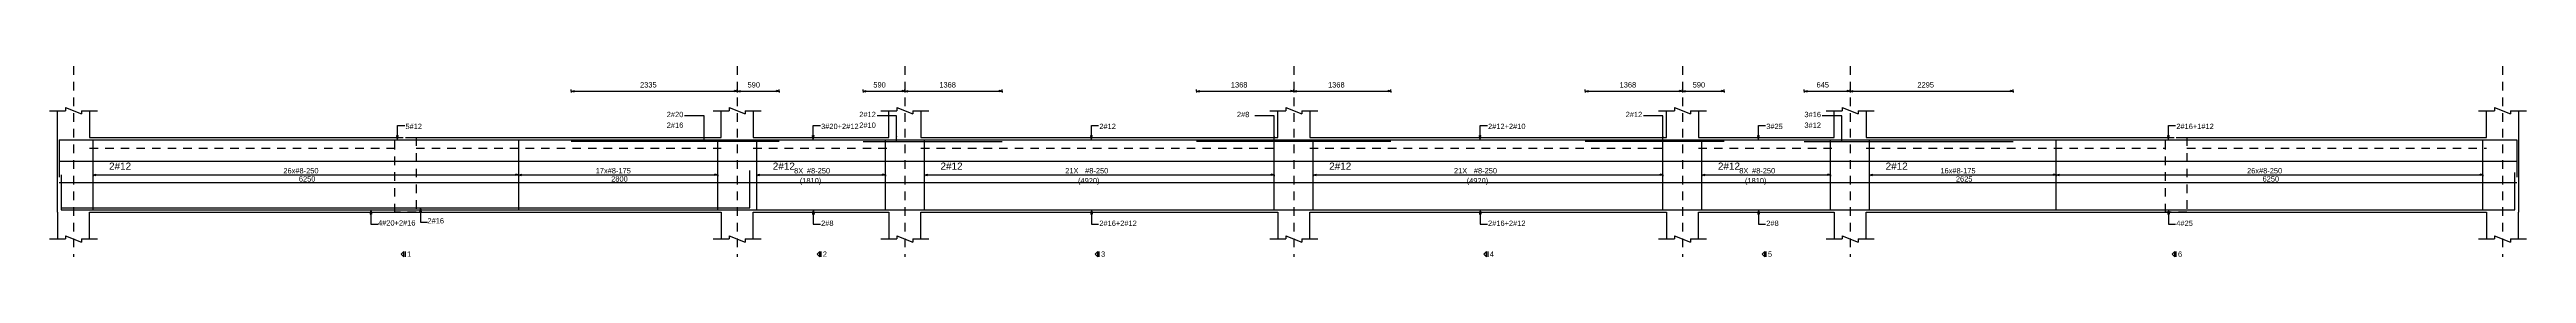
# Model space of a CAD drawing. Extents: x 0 to 98, y 3 to 248.
# Drawn here: x 0.66 to 35.52, y 167.24 to 169.92 of the extents above; entities that cross this region are included whole.
import ezdxf

# ---------------------------------------------------------------- set-up
doc = ezdxf.new("R2010")
doc.units = 0
doc.linetypes.add('ACAD_ISO02W100', pattern=[15, 12, -3])
for name, color, linetype in [('Axisline', 1, 'CONTINUOUS'), ('Beam_bottombarlabeling', 2, 'CONTINUOUS'), ('Beam_topbarsLabeling', 2, 'CONTINUOUS'), ('dim_all', 7, 'CONTINUOUS'), ('Extra_Topsteel_Labeling', 2, 'CONTINUOUS'), ('Extrabars', 7, 'CONTINUOUS'), ('Longsection', 2, 'CONTINUOUS'), ('main_botbars', 4, 'CONTINUOUS'), ('SecondaryBeam', 2, 'CONTINUOUS'), ('SectionLine', 4, 'CONTINUOUS'), ('Sidefacebar', 140, 'CONTINUOUS'), ('Slabline', 253, 'CONTINUOUS'), ('Stirrup_bar', 1, 'CONTINUOUS'), ('Stirrup_Dia_Spacing', 2, 'CONTINUOUS'), ('Stirrup_Length', 7, 'CONTINUOUS'), ('Stirrup_Numbers', 2, 'CONTINUOUS')]:
    doc.layers.add(name, color=color, linetype=linetype)
doc.styles.add('STRUDS_Arial', font='ARIAL.TTF', dxfattribs={"height": 0.04})

msp = doc.modelspace()

# ---------------------------------------------------------------- linework, layer by layer
at = {"layer": 'Axisline', "linetype": 'ACAD_ISO02W100', "ltscale": 0.01}
for p, q in [((1, 169.918), (1, 167.243)), ((10.34, 169.918), (10.34, 167.243)), ((12.7, 169.918), (12.7, 167.243)), ((18.17, 169.918), (18.17, 167.243)), ((23.64, 169.918), (23.64, 167.243)), ((26, 169.918), (26, 167.243)), ((35.18, 169.918), (35.18, 167.243))]:
    msp.add_line(p, q, dxfattribs=at)
at = {"layer": 'Beam_bottombarlabeling'}
for p, q in [((5.185, 167.901), (5.175, 167.841)), ((5.175, 167.841), (5.195, 167.841)), ((5.185, 167.901), (5.185, 167.701)), ((5.185, 167.901), (5.195, 167.841)), ((5.185, 167.701), (5.285, 167.701)), ((5.8805, 167.931), (5.8705, 167.871)), ((5.8705, 167.871), (5.8905, 167.871)), ((5.8805, 167.931), (5.8805, 167.731)), ((5.8805, 167.931), (5.8905, 167.871)), ((5.8805, 167.731), (5.9805, 167.731)), ((11.41, 167.901), (11.4, 167.841)), ((11.4, 167.841), (11.42, 167.841)), ((11.41, 167.901), (11.41, 167.701)), ((11.41, 167.901), (11.42, 167.841)), ((11.41, 167.701), (11.51, 167.701)), ((15.325, 167.901), (15.315, 167.841)), ((15.315, 167.841), (15.335, 167.841)), ((15.325, 167.901), (15.325, 167.701)), ((15.325, 167.901), (15.335, 167.841)), ((15.325, 167.701), (15.425, 167.701)), ((20.795, 167.901), (20.785, 167.841)), ((20.785, 167.841), (20.805, 167.841)), ((20.795, 167.901), (20.795, 167.701)), ((20.795, 167.901), (20.805, 167.841)), ((20.795, 167.701), (20.895, 167.701)), ((24.71, 167.901), (24.7, 167.841)), ((24.7, 167.841), (24.72, 167.841)), ((24.71, 167.901), (24.71, 167.701)), ((24.71, 167.901), (24.72, 167.841)), ((24.71, 167.701), (24.81, 167.701)), ((30.48, 167.901), (30.47, 167.841)), ((30.47, 167.841), (30.49, 167.841)), ((30.48, 167.901), (30.48, 167.701)), ((30.48, 167.901), (30.49, 167.841)), ((30.48, 167.701), (30.58, 167.701))]:
    msp.add_line(p, q, dxfattribs=at)
for points in [[(5.185, 167.901), (5.175, 167.841), (5.185, 167.901), (5.195, 167.841)], [(5.8805, 167.931), (5.8705, 167.871), (5.8805, 167.931), (5.8905, 167.871)], [(11.41, 167.901), (11.4, 167.841), (11.41, 167.901), (11.42, 167.841)], [(15.325, 167.901), (15.315, 167.841), (15.325, 167.901), (15.335, 167.841)], [(20.795, 167.901), (20.785, 167.841), (20.795, 167.901), (20.805, 167.841)], [(24.71, 167.901), (24.7, 167.841), (24.71, 167.901), (24.72, 167.841)], [(30.48, 167.901), (30.47, 167.841), (30.48, 167.901), (30.49, 167.841)]]:
    msp.add_solid(points, dxfattribs=at)
at = {"layer": 'Beam_topbarsLabeling'}
for p, q in [((5.56, 168.885), (5.56, 169.085)), ((5.56, 169.085), (5.66, 169.085)), ((11.41, 168.885), (11.41, 169.085)), ((11.41, 169.085), (11.51, 169.085)), ((15.325, 168.885), (15.325, 169.085)), ((15.325, 169.085), (15.425, 169.085)), ((20.795, 168.885), (20.795, 169.085)), ((20.795, 169.085), (20.895, 169.085)), ((24.71, 168.885), (24.71, 169.085)), ((24.71, 169.085), (24.81, 169.085)), ((30.48, 168.885), (30.48, 169.085)), ((30.48, 169.085), (30.58, 169.085)), ((5.56, 168.885), (5.55, 168.945)), ((5.55, 168.945), (5.57, 168.945)), ((5.56, 168.885), (5.57, 168.945)), ((5.56, 168.945), (5.565, 168.945)), ((11.41, 168.885), (11.4, 168.945)), ((11.4, 168.945), (11.42, 168.945)), ((11.41, 168.885), (11.42, 168.945)), ((11.41, 168.945), (11.415, 168.945)), ((15.325, 168.885), (15.315, 168.945)), ((15.315, 168.945), (15.335, 168.945)), ((15.325, 168.885), (15.335, 168.945)), ((15.325, 168.945), (15.33, 168.945)), ((20.795, 168.885), (20.785, 168.945)), ((20.785, 168.945), (20.805, 168.945)), ((20.795, 168.885), (20.805, 168.945)), ((20.795, 168.945), (20.8, 168.945)), ((24.71, 168.885), (24.7, 168.945)), ((24.7, 168.945), (24.72, 168.945)), ((24.71, 168.885), (24.72, 168.945)), ((24.71, 168.945), (24.715, 168.945)), ((30.48, 168.885), (30.47, 168.945)), ((30.47, 168.945), (30.49, 168.945)), ((30.48, 168.885), (30.49, 168.945)), ((30.48, 168.945), (30.485, 168.945))]:
    msp.add_line(p, q, dxfattribs=at)
for points in [[(5.56, 168.885), (5.55, 168.945), (5.56, 168.885), (5.57, 168.945)], [(11.41, 168.885), (11.4, 168.945), (11.41, 168.885), (11.42, 168.945)], [(15.325, 168.885), (15.315, 168.945), (15.325, 168.885), (15.335, 168.945)], [(20.795, 168.885), (20.785, 168.945), (20.795, 168.885), (20.805, 168.945)], [(24.71, 168.885), (24.7, 168.945), (24.71, 168.885), (24.72, 168.945)], [(30.48, 168.885), (30.47, 168.945), (30.48, 168.885), (30.49, 168.945)]]:
    msp.add_solid(points, dxfattribs=at)
at = {"layer": 'dim_all'}
for p, q in [((8.005, 169.568), (8.005, 169.588)), ((8.005, 169.568), (8.005, 169.588)), ((8.005, 169.568), (8.005, 169.58)), ((8.005, 169.568), (8.005, 169.58)), ((8.005, 169.568), (8.005, 169.58)), ((8.005, 169.568), (8.005, 169.58)), ((8.005, 169.568), (8.045, 169.578)), ((8.005, 169.568), (8.045, 169.578)), ((8.005, 169.568), (8.005, 169.548)), ((8.005, 169.568), (8.045, 169.558)), ((8.005, 169.568), (8.005, 169.555)), ((8.005, 169.568), (8.005, 169.555)), ((8.005, 169.568), (10.93, 169.568)), ((8.005, 169.568), (8.005, 169.548)), ((8.005, 169.568), (8.045, 169.558)), ((8.005, 169.568), (8.005, 169.555)), ((8.005, 169.568), (8.005, 169.555)), ((8.005, 169.568), (10.93, 169.568)), ((8.045, 169.558), (8.045, 169.578)), ((8.045, 169.558), (8.045, 169.578)), ((10.34, 169.568), (10.3, 169.578)), ((10.3, 169.558), (10.3, 169.578)), ((10.34, 169.568), (10.3, 169.578)), ((10.3, 169.558), (10.3, 169.578)), ((10.34, 169.568), (10.3, 169.578)), ((10.3, 169.558), (10.3, 169.578)), ((10.34, 169.568), (10.3, 169.578)), ((10.3, 169.558), (10.3, 169.578)), ((10.34, 169.568), (10.3, 169.558)), ((10.34, 169.568), (10.3, 169.558)), ((10.34, 169.568), (10.3, 169.558)), ((10.34, 169.568), (10.3, 169.558)), ((10.34, 169.568), (10.34, 169.588)), ((10.34, 169.568), (10.34, 169.588)), ((10.34, 169.568), (10.34, 169.588)), ((10.34, 169.568), (10.34, 169.588)), ((10.34, 169.568), (10.34, 169.588)), ((10.34, 169.568), (10.34, 169.588)), ((10.34, 169.568), (10.34, 169.588)), ((10.34, 169.568), (10.34, 169.588)), ((10.34, 169.568), (10.34, 169.58)), ((10.34, 169.568), (10.34, 169.58)), ((10.34, 169.568), (10.34, 169.58)), ((10.34, 169.568), (10.34, 169.58)), ((10.34, 169.568), (10.34, 169.58)), ((10.34, 169.568), (10.34, 169.58)), ((10.34, 169.568), (10.34, 169.58)), ((10.34, 169.568), (10.34, 169.58)), ((10.34, 169.568), (10.38, 169.578)), ((10.34, 169.568), (10.38, 169.578)), ((10.34, 169.568), (10.38, 169.578)), ((10.34, 169.568), (10.38, 169.578)), ((10.34, 169.568), (10.34, 169.548)), ((10.34, 169.568), (10.38, 169.558)), ((10.34, 169.568), (10.34, 169.548)), ((10.34, 169.568), (10.34, 169.555)), ((10.34, 169.568), (10.34, 169.555)), ((10.34, 169.568), (10.34, 169.555)), ((10.34, 169.568), (10.34, 169.555)), ((10.34, 169.568), (10.34, 169.568)), ((10.34, 169.568), (10.34, 169.548)), ((10.34, 169.568), (10.38, 169.558)), ((10.34, 169.568), (10.34, 169.548)), ((10.34, 169.568), (10.34, 169.548)), ((10.34, 169.568), (10.38, 169.558)), ((10.34, 169.568), (10.34, 169.548)), ((10.34, 169.568), (10.34, 169.555)), ((10.34, 169.568), (10.34, 169.555)), ((10.34, 169.568), (10.34, 169.555)), ((10.34, 169.568), (10.34, 169.555)), ((10.34, 169.568), (10.34, 169.568)), ((10.34, 169.568), (10.34, 169.548)), ((10.34, 169.568), (10.38, 169.558)), ((10.34, 169.568), (10.34, 169.548)), ((10.38, 169.558), (10.38, 169.578)), ((10.38, 169.558), (10.38, 169.578)), ((10.38, 169.558), (10.38, 169.578)), ((10.38, 169.558), (10.38, 169.578)), ((10.93, 169.568), (10.89, 169.578)), ((10.89, 169.558), (10.89, 169.578)), ((10.93, 169.568), (10.89, 169.578)), ((10.89, 169.558), (10.89, 169.578)), ((10.93, 169.568), (10.89, 169.558)), ((10.93, 169.568), (10.89, 169.558)), ((10.93, 169.568), (10.93, 169.588)), ((10.93, 169.568), (10.93, 169.588)), ((10.93, 169.568), (10.93, 169.58)), ((10.93, 169.568), (10.93, 169.58)), ((10.93, 169.568), (10.93, 169.58)), ((10.93, 169.568), (10.93, 169.58)), ((10.93, 169.568), (10.93, 169.548)), ((10.93, 169.568), (10.93, 169.555)), ((10.93, 169.568), (10.93, 169.555)), ((10.93, 169.568), (10.93, 169.548)), ((10.93, 169.568), (10.93, 169.555)), ((10.93, 169.568), (10.93, 169.555)), ((12.11, 169.568), (12.11, 169.588)), ((12.11, 169.568), (12.11, 169.588)), ((12.11, 169.568), (12.11, 169.58)), ((12.11, 169.568), (12.11, 169.58)), ((12.11, 169.568), (12.11, 169.58)), ((12.11, 169.568), (12.11, 169.58)), ((12.11, 169.568), (12.15, 169.578)), ((12.11, 169.568), (12.15, 169.578)), ((12.11, 169.568), (12.11, 169.548)), ((12.11, 169.568), (12.15, 169.558)), ((12.11, 169.568), (12.11, 169.555)), ((12.11, 169.568), (12.11, 169.555)), ((12.11, 169.568), (14.0675, 169.568)), ((12.11, 169.568), (12.11, 169.548)), ((12.11, 169.568), (12.15, 169.558)), ((12.11, 169.568), (12.11, 169.555)), ((12.11, 169.568), (12.11, 169.555)), ((12.11, 169.568), (14.0675, 169.568)), ((12.15, 169.558), (12.15, 169.578)), ((12.15, 169.558), (12.15, 169.578)), ((12.7, 169.568), (12.66, 169.578)), ((12.66, 169.558), (12.66, 169.578)), ((12.7, 169.568), (12.66, 169.578)), ((12.66, 169.558), (12.66, 169.578)), ((12.7, 169.568), (12.66, 169.578)), ((12.66, 169.558), (12.66, 169.578)), ((12.7, 169.568), (12.66, 169.578)), ((12.66, 169.558), (12.66, 169.578)), ((12.7, 169.568), (12.66, 169.558)), ((12.7, 169.568), (12.66, 169.558)), ((12.7, 169.568), (12.66, 169.558)), ((12.7, 169.568), (12.66, 169.558)), ((12.7, 169.568), (12.7, 169.588)), ((12.7, 169.568), (12.7, 169.588)), ((12.7, 169.568), (12.7, 169.588)), ((12.7, 169.568), (12.7, 169.588)), ((12.7, 169.568), (12.7, 169.588)), ((12.7, 169.568), (12.7, 169.588)), ((12.7, 169.568), (12.7, 169.588)), ((12.7, 169.568), (12.7, 169.588)), ((12.7, 169.568), (12.7, 169.58)), ((12.7, 169.568), (12.7, 169.58)), ((12.7, 169.568), (12.7, 169.58)), ((12.7, 169.568), (12.7, 169.58)), ((12.7, 169.568), (12.7, 169.58)), ((12.7, 169.568), (12.7, 169.58)), ((12.7, 169.568), (12.7, 169.58)), ((12.7, 169.568), (12.7, 169.58)), ((12.7, 169.568), (12.74, 169.578)), ((12.7, 169.568), (12.74, 169.578)), ((12.7, 169.568), (12.74, 169.578)), ((12.7, 169.568), (12.74, 169.578)), ((12.7, 169.568), (12.7, 169.548)), ((12.7, 169.568), (12.74, 169.558)), ((12.7, 169.568), (12.7, 169.548)), ((12.7, 169.568), (12.7, 169.555)), ((12.7, 169.568), (12.7, 169.555)), ((12.7, 169.568), (12.7, 169.555)), ((12.7, 169.568), (12.7, 169.555)), ((12.7, 169.568), (12.7, 169.568)), ((12.7, 169.568), (12.7, 169.548)), ((12.7, 169.568), (12.74, 169.558)), ((12.7, 169.568), (12.7, 169.548)), ((12.7, 169.568), (12.7, 169.548)), ((12.7, 169.568), (12.74, 169.558)), ((12.7, 169.568), (12.7, 169.548)), ((12.7, 169.568), (12.7, 169.555)), ((12.7, 169.568), (12.7, 169.555)), ((12.7, 169.568), (12.7, 169.555)), ((12.7, 169.568), (12.7, 169.555)), ((12.7, 169.568), (12.7, 169.568)), ((12.7, 169.568), (12.7, 169.548)), ((12.7, 169.568), (12.74, 169.558)), ((12.7, 169.568), (12.7, 169.548)), ((12.74, 169.558), (12.74, 169.578)), ((12.74, 169.558), (12.74, 169.578)), ((12.74, 169.558), (12.74, 169.578)), ((12.74, 169.558), (12.74, 169.578)), ((14.0675, 169.568), (14.0275, 169.578)), ((14.0275, 169.558), (14.0275, 169.578)), ((14.0675, 169.568), (14.0275, 169.578)), ((14.0275, 169.558), (14.0275, 169.578)), ((14.0675, 169.568), (14.0275, 169.558)), ((14.0675, 169.568), (14.0275, 169.558)), ((14.0675, 169.568), (14.0675, 169.588)), ((14.0675, 169.568), (14.0675, 169.588)), ((14.0675, 169.568), (14.0675, 169.58)), ((14.0675, 169.568), (14.0675, 169.58)), ((14.0675, 169.568), (14.0675, 169.58)), ((14.0675, 169.568), (14.0675, 169.58)), ((14.0675, 169.568), (14.0675, 169.548)), ((14.0675, 169.568), (14.0675, 169.555)), ((14.0675, 169.568), (14.0675, 169.555)), ((14.0675, 169.568), (14.0675, 169.548)), ((14.0675, 169.568), (14.0675, 169.555)), ((14.0675, 169.568), (14.0675, 169.555)), ((16.8025, 169.568), (16.8025, 169.588)), ((16.8025, 169.568), (16.8025, 169.58)), ((16.8025, 169.568), (16.8025, 169.58)), ((16.8025, 169.568), (16.8425, 169.578)), ((16.8025, 169.568), (16.8025, 169.548)), ((16.8025, 169.568), (16.8425, 169.558)), ((16.8025, 169.568), (16.8025, 169.555)), ((16.8025, 169.568), (16.8025, 169.555)), ((16.8025, 169.568), (19.5375, 169.568)), ((16.8425, 169.558), (16.8425, 169.578)), ((18.17, 169.568), (18.13, 169.578)), ((18.13, 169.558), (18.13, 169.578)), ((18.17, 169.568), (18.13, 169.578)), ((18.13, 169.558), (18.13, 169.578)), ((18.17, 169.568), (18.13, 169.558)), ((18.17, 169.568), (18.13, 169.558)), ((18.17, 169.568), (18.17, 169.588)), ((18.17, 169.568), (18.17, 169.588)), ((18.17, 169.568), (18.17, 169.588)), ((18.17, 169.568), (18.17, 169.588)), ((18.17, 169.568), (18.17, 169.58)), ((18.17, 169.568), (18.17, 169.58)), ((18.17, 169.568), (18.17, 169.58)), ((18.17, 169.568), (18.17, 169.58)), ((18.17, 169.568), (18.21, 169.578)), ((18.17, 169.568), (18.21, 169.578)), ((18.17, 169.568), (18.17, 169.548)), ((18.17, 169.568), (18.21, 169.558)), ((18.17, 169.568), (18.17, 169.548)), ((18.17, 169.568), (18.17, 169.555)), ((18.17, 169.568), (18.17, 169.555)), ((18.17, 169.568), (18.17, 169.555)), ((18.17, 169.568), (18.17, 169.555)), ((18.17, 169.568), (18.17, 169.568)), ((18.17, 169.568), (18.17, 169.548)), ((18.17, 169.568), (18.21, 169.558)), ((18.17, 169.568), (18.17, 169.548)), ((18.21, 169.558), (18.21, 169.578)), ((18.21, 169.558), (18.21, 169.578)), ((19.5375, 169.568), (19.4975, 169.578)), ((19.4975, 169.558), (19.4975, 169.578)), ((19.5375, 169.568), (19.4975, 169.558)), ((19.5375, 169.568), (19.5375, 169.588)), ((19.5375, 169.568), (19.5375, 169.58)), ((19.5375, 169.568), (19.5375, 169.58)), ((19.5375, 169.568), (19.5375, 169.548)), ((19.5375, 169.568), (19.5375, 169.555)), ((19.5375, 169.568), (19.5375, 169.555)), ((22.2725, 169.568), (22.2725, 169.588)), ((22.2725, 169.568), (22.2725, 169.58)), ((22.2725, 169.568), (22.2725, 169.58)), ((22.2725, 169.568), (22.3125, 169.578)), ((22.2725, 169.568), (22.2725, 169.548)), ((22.2725, 169.568), (22.3125, 169.558)), ((22.2725, 169.568), (22.2725, 169.555)), ((22.2725, 169.568), (22.2725, 169.555)), ((22.2725, 169.568), (24.23, 169.568)), ((22.3125, 169.558), (22.3125, 169.578)), ((23.64, 169.568), (23.6, 169.578)), ((23.6, 169.558), (23.6, 169.578)), ((23.64, 169.568), (23.6, 169.578)), ((23.6, 169.558), (23.6, 169.578)), ((23.64, 169.568), (23.6, 169.558)), ((23.64, 169.568), (23.6, 169.558)), ((23.64, 169.568), (23.64, 169.588)), ((23.64, 169.568), (23.64, 169.588)), ((23.64, 169.568), (23.64, 169.588)), ((23.64, 169.568), (23.64, 169.588)), ((23.64, 169.568), (23.64, 169.58)), ((23.64, 169.568), (23.64, 169.58)), ((23.64, 169.568), (23.64, 169.58)), ((23.64, 169.568), (23.64, 169.58)), ((23.64, 169.568), (23.68, 169.578)), ((23.64, 169.568), (23.68, 169.578)), ((23.64, 169.568), (23.64, 169.548)), ((23.64, 169.568), (23.68, 169.558)), ((23.64, 169.568), (23.64, 169.548)), ((23.64, 169.568), (23.64, 169.555)), ((23.64, 169.568), (23.64, 169.555)), ((23.64, 169.568), (23.64, 169.555)), ((23.64, 169.568), (23.64, 169.555)), ((23.64, 169.568), (23.64, 169.568)), ((23.64, 169.568), (23.64, 169.548)), ((23.64, 169.568), (23.68, 169.558)), ((23.64, 169.568), (23.64, 169.548)), ((23.68, 169.558), (23.68, 169.578)), ((23.68, 169.558), (23.68, 169.578)), ((24.23, 169.568), (24.19, 169.578)), ((24.19, 169.558), (24.19, 169.578)), ((24.23, 169.568), (24.19, 169.558)), ((24.23, 169.568), (24.23, 169.588)), ((24.23, 169.568), (24.23, 169.58)), ((24.23, 169.568), (24.23, 169.58)), ((24.23, 169.568), (24.23, 169.548)), ((24.23, 169.568), (24.23, 169.555)), ((24.23, 169.568), (24.23, 169.555)), ((25.3553, 169.568), (25.3553, 169.588)), ((25.3553, 169.568), (25.3553, 169.588)), ((25.3553, 169.568), (25.3553, 169.58)), ((25.3553, 169.568), (25.3553, 169.58)), ((25.3553, 169.568), (25.3553, 169.58)), ((25.3553, 169.568), (25.3553, 169.58)), ((25.3553, 169.568), (25.3953, 169.578)), ((25.3553, 169.568), (25.3953, 169.578)), ((25.3553, 169.568), (25.3553, 169.548)), ((25.3553, 169.568), (25.3953, 169.558)), ((25.3553, 169.568), (25.3553, 169.555)), ((25.3553, 169.568), (25.3553, 169.555)), ((25.3553, 169.568), (28.295, 169.568)), ((25.3553, 169.568), (25.3553, 169.548)), ((25.3553, 169.568), (25.3953, 169.558)), ((25.3553, 169.568), (25.3553, 169.555)), ((25.3553, 169.568), (25.3553, 169.555)), ((25.3553, 169.568), (28.295, 169.568)), ((25.3953, 169.558), (25.3953, 169.578)), ((25.3953, 169.558), (25.3953, 169.578)), ((26, 169.568), (25.96, 169.578)), ((25.96, 169.558), (25.96, 169.578)), ((26, 169.568), (25.96, 169.578)), ((25.96, 169.558), (25.96, 169.578)), ((26, 169.568), (25.96, 169.578)), ((25.96, 169.558), (25.96, 169.578)), ((26, 169.568), (25.96, 169.578)), ((25.96, 169.558), (25.96, 169.578)), ((26, 169.568), (25.96, 169.558)), ((26, 169.568), (25.96, 169.558)), ((26, 169.568), (25.96, 169.558)), ((26, 169.568), (25.96, 169.558)), ((26, 169.568), (26, 169.588)), ((26, 169.568), (26, 169.588)), ((26, 169.568), (26, 169.588)), ((26, 169.568), (26, 169.588)), ((26, 169.568), (26, 169.588)), ((26, 169.568), (26, 169.588)), ((26, 169.568), (26, 169.588)), ((26, 169.568), (26, 169.588)), ((26, 169.568), (26, 169.58)), ((26, 169.568), (26, 169.58)), ((26, 169.568), (26, 169.58)), ((26, 169.568), (26, 169.58)), ((26, 169.568), (26, 169.58)), ((26, 169.568), (26, 169.58)), ((26, 169.568), (26, 169.58)), ((26, 169.568), (26, 169.58)), ((26, 169.568), (26.04, 169.578)), ((26, 169.568), (26.04, 169.578)), ((26, 169.568), (26.04, 169.578)), ((26, 169.568), (26.04, 169.578)), ((26, 169.568), (26, 169.548)), ((26, 169.568), (26.04, 169.558)), ((26, 169.568), (26, 169.548)), ((26, 169.568), (26, 169.555)), ((26, 169.568), (26, 169.555)), ((26, 169.568), (26, 169.555)), ((26, 169.568), (26, 169.555)), ((26, 169.568), (26, 169.568)), ((26, 169.568), (26, 169.548)), ((26, 169.568), (26.04, 169.558)), ((26, 169.568), (26, 169.548)), ((26, 169.568), (26, 169.548)), ((26, 169.568), (26.04, 169.558)), ((26, 169.568), (26, 169.548)), ((26, 169.568), (26, 169.555)), ((26, 169.568), (26, 169.555)), ((26, 169.568), (26, 169.555)), ((26, 169.568), (26, 169.555)), ((26, 169.568), (26, 169.568)), ((26, 169.568), (26, 169.548)), ((26, 169.568), (26.04, 169.558)), ((26, 169.568), (26, 169.548)), ((26.04, 169.558), (26.04, 169.578)), ((26.04, 169.558), (26.04, 169.578)), ((26.04, 169.558), (26.04, 169.578)), ((26.04, 169.558), (26.04, 169.578)), ((28.295, 169.568), (28.255, 169.578)), ((28.255, 169.558), (28.255, 169.578)), ((28.295, 169.568), (28.255, 169.578)), ((28.255, 169.558), (28.255, 169.578)), ((28.295, 169.568), (28.255, 169.558)), ((28.295, 169.568), (28.255, 169.558)), ((28.295, 169.568), (28.295, 169.588)), ((28.295, 169.568), (28.295, 169.588)), ((28.295, 169.568), (28.295, 169.58)), ((28.295, 169.568), (28.295, 169.58)), ((28.295, 169.568), (28.295, 169.58)), ((28.295, 169.568), (28.295, 169.58)), ((28.295, 169.568), (28.295, 169.548)), ((28.295, 169.568), (28.295, 169.555)), ((28.295, 169.568), (28.295, 169.555)), ((28.295, 169.568), (28.295, 169.548)), ((28.295, 169.568), (28.295, 169.555)), ((28.295, 169.568), (28.295, 169.555))]:
    msp.add_line(p, q, dxfattribs=at)
for points in [[(8.005, 169.568), (8.045, 169.578), (8.005, 169.568), (8.045, 169.558)], [(8.005, 169.568), (8.045, 169.578), (8.005, 169.568), (8.045, 169.558)], [(10.34, 169.568), (10.3, 169.578), (10.34, 169.568), (10.3, 169.558)], [(10.34, 169.568), (10.3, 169.578), (10.34, 169.568), (10.3, 169.558)], [(10.34, 169.568), (10.3, 169.578), (10.34, 169.568), (10.3, 169.558)], [(10.34, 169.568), (10.3, 169.578), (10.34, 169.568), (10.3, 169.558)], [(10.34, 169.568), (10.38, 169.578), (10.34, 169.568), (10.38, 169.558)], [(10.34, 169.568), (10.38, 169.578), (10.34, 169.568), (10.38, 169.558)], [(10.34, 169.568), (10.38, 169.578), (10.34, 169.568), (10.38, 169.558)], [(10.34, 169.568), (10.38, 169.578), (10.34, 169.568), (10.38, 169.558)], [(10.93, 169.568), (10.89, 169.578), (10.93, 169.568), (10.89, 169.558)], [(10.93, 169.568), (10.89, 169.578), (10.93, 169.568), (10.89, 169.558)], [(12.11, 169.568), (12.15, 169.578), (12.11, 169.568), (12.15, 169.558)], [(12.11, 169.568), (12.15, 169.578), (12.11, 169.568), (12.15, 169.558)], [(12.7, 169.568), (12.66, 169.578), (12.7, 169.568), (12.66, 169.558)], [(12.7, 169.568), (12.66, 169.578), (12.7, 169.568), (12.66, 169.558)], [(12.7, 169.568), (12.66, 169.578), (12.7, 169.568), (12.66, 169.558)], [(12.7, 169.568), (12.66, 169.578), (12.7, 169.568), (12.66, 169.558)], [(12.7, 169.568), (12.74, 169.578), (12.7, 169.568), (12.74, 169.558)], [(12.7, 169.568), (12.74, 169.578), (12.7, 169.568), (12.74, 169.558)], [(12.7, 169.568), (12.74, 169.578), (12.7, 169.568), (12.74, 169.558)], [(12.7, 169.568), (12.74, 169.578), (12.7, 169.568), (12.74, 169.558)], [(14.0675, 169.568), (14.0275, 169.578), (14.0675, 169.568), (14.0275, 169.558)], [(14.0675, 169.568), (14.0275, 169.578), (14.0675, 169.568), (14.0275, 169.558)], [(16.8025, 169.568), (16.8425, 169.578), (16.8025, 169.568), (16.8425, 169.558)], [(18.17, 169.568), (18.13, 169.578), (18.17, 169.568), (18.13, 169.558)], [(18.17, 169.568), (18.13, 169.578), (18.17, 169.568), (18.13, 169.558)], [(18.17, 169.568), (18.21, 169.578), (18.17, 169.568), (18.21, 169.558)], [(18.17, 169.568), (18.21, 169.578), (18.17, 169.568), (18.21, 169.558)], [(19.5375, 169.568), (19.4975, 169.578), (19.5375, 169.568), (19.4975, 169.558)], [(22.2725, 169.568), (22.3125, 169.578), (22.2725, 169.568), (22.3125, 169.558)], [(23.64, 169.568), (23.6, 169.578), (23.64, 169.568), (23.6, 169.558)], [(23.64, 169.568), (23.6, 169.578), (23.64, 169.568), (23.6, 169.558)], [(23.64, 169.568), (23.68, 169.578), (23.64, 169.568), (23.68, 169.558)], [(23.64, 169.568), (23.68, 169.578), (23.64, 169.568), (23.68, 169.558)], [(24.23, 169.568), (24.19, 169.578), (24.23, 169.568), (24.19, 169.558)], [(25.3553, 169.568), (25.3953, 169.578), (25.3553, 169.568), (25.3953, 169.558)], [(25.3553, 169.568), (25.3953, 169.578), (25.3553, 169.568), (25.3953, 169.558)], [(26, 169.568), (25.96, 169.578), (26, 169.568), (25.96, 169.558)], [(26, 169.568), (25.96, 169.578), (26, 169.568), (25.96, 169.558)], [(26, 169.568), (25.96, 169.578), (26, 169.568), (25.96, 169.558)], [(26, 169.568), (25.96, 169.578), (26, 169.568), (25.96, 169.558)], [(26, 169.568), (26.04, 169.578), (26, 169.568), (26.04, 169.558)], [(26, 169.568), (26.04, 169.578), (26, 169.568), (26.04, 169.558)], [(26, 169.568), (26.04, 169.578), (26, 169.568), (26.04, 169.558)], [(26, 169.568), (26.04, 169.578), (26, 169.568), (26.04, 169.558)], [(28.295, 169.568), (28.255, 169.578), (28.295, 169.568), (28.255, 169.558)], [(28.295, 169.568), (28.255, 169.578), (28.295, 169.568), (28.255, 169.558)]]:
    msp.add_solid(points, dxfattribs=at)
at = {"layer": 'Extra_Topsteel_Labeling'}
for p, q in [((9.873, 169.222), (9.598, 169.222)), ((9.873, 168.872), (9.873, 169.222)), ((12.582, 169.222), (12.307, 169.222)), ((12.582, 168.872), (12.582, 169.222)), ((17.8965, 169.222), (17.6215, 169.222)), ((17.8965, 168.872), (17.8965, 169.222)), ((23.3665, 169.222), (23.0915, 169.222)), ((23.3665, 168.872), (23.3665, 169.222)), ((25.882, 169.222), (25.607, 169.222)), ((25.882, 168.872), (25.882, 169.222))]:
    msp.add_line(p, q, dxfattribs=at)
for points in [[(9.873, 168.872), (9.863, 168.932), (9.873, 168.872), (9.883, 168.932)], [(12.582, 168.872), (12.572, 168.932), (12.582, 168.872), (12.592, 168.932)], [(17.8965, 168.872), (17.8865, 168.932), (17.8965, 168.872), (17.9065, 168.932)], [(23.3665, 168.872), (23.3565, 168.932), (23.3665, 168.872), (23.3765, 168.932)], [(25.882, 168.872), (25.872, 168.932), (25.882, 168.872), (25.892, 168.932)]]:
    msp.add_solid(points, dxfattribs=at)
at = {"layer": 'Extrabars'}
for p, q in [((10.93, 168.862), (8.005, 168.862)), ((10.93, 168.862), (8.005, 168.862)), ((14.0675, 168.858), (12.11, 168.858)), ((14.0675, 168.858), (12.11, 168.858)), ((19.5375, 168.862), (16.8025, 168.862)), ((24.23, 168.862), (22.2725, 168.862)), ((28.295, 168.856), (25.3553, 168.856)), ((28.295, 168.856), (25.3553, 168.856))]:
    msp.add_line(p, q, dxfattribs=at)
at = {"layer": 'Longsection'}
for p, q in [((0.6625, 169.293), (0.775, 169.293)), ((0.6625, 169.293), (0.8875, 169.293)), ((0.775, 168.918), (0.775, 169.293)), ((0.8875, 169.338), (0.8875, 169.293)), ((0.8875, 169.338), (1.1125, 169.248)), ((1.1125, 169.293), (1.1125, 169.248)), ((1.1125, 169.293), (1.3375, 169.293)), ((1.225, 169.293), (1.225, 168.918)), ((10.0025, 169.293), (10.115, 169.293)), ((10.0025, 169.293), (10.2275, 169.293)), ((10.115, 168.918), (10.115, 169.293)), ((10.2275, 169.338), (10.2275, 169.293)), ((10.2275, 169.338), (10.4525, 169.248)), ((10.4525, 169.293), (10.4525, 169.248)), ((10.4525, 169.293), (10.6775, 169.293)), ((10.565, 169.293), (10.565, 168.918)), ((12.3625, 169.293), (12.475, 169.293)), ((12.3625, 169.293), (12.5875, 169.293)), ((12.475, 168.918), (12.475, 169.293)), ((12.5875, 169.338), (12.5875, 169.293)), ((12.5875, 169.338), (12.8125, 169.248)), ((12.8125, 169.293), (12.8125, 169.248)), ((12.8125, 169.293), (13.0375, 169.293)), ((12.925, 169.293), (12.925, 168.918)), ((17.8325, 169.293), (17.945, 169.293)), ((17.8325, 169.293), (18.0575, 169.293)), ((17.945, 168.918), (17.945, 169.293)), ((18.0575, 169.338), (18.0575, 169.293)), ((18.0575, 169.338), (18.2825, 169.248)), ((18.2825, 169.293), (18.2825, 169.248)), ((18.2825, 169.293), (18.5075, 169.293)), ((18.395, 169.293), (18.395, 168.918)), ((23.3025, 169.293), (23.415, 169.293)), ((23.3025, 169.293), (23.5275, 169.293)), ((23.415, 168.918), (23.415, 169.293)), ((23.5275, 169.338), (23.5275, 169.293)), ((23.5275, 169.338), (23.7525, 169.248)), ((23.7525, 169.293), (23.7525, 169.248)), ((23.7525, 169.293), (23.9775, 169.293)), ((23.865, 169.293), (23.865, 168.918)), ((25.6625, 169.293), (25.775, 169.293)), ((25.6625, 169.293), (25.8875, 169.293)), ((25.775, 168.918), (25.775, 169.293)), ((25.8875, 169.338), (25.8875, 169.293)), ((25.8875, 169.338), (26.1125, 169.248)), ((26.1125, 169.293), (26.1125, 169.248)), ((26.1125, 169.293), (26.3375, 169.293)), ((26.225, 169.293), (26.225, 168.918)), ((34.8425, 169.293), (34.955, 169.293)), ((34.8425, 169.293), (35.0675, 169.293)), ((34.955, 168.918), (34.955, 169.293)), ((35.0675, 169.338), (35.0675, 169.293)), ((35.0675, 169.338), (35.2925, 169.248)), ((35.2925, 169.293), (35.2925, 169.248)), ((35.2925, 169.293), (35.5175, 169.293)), ((35.405, 169.293), (35.405, 168.918)), ((0.775, 167.868), (0.775, 168.918)), ((1, 168.918), (1, 168.918)), ((1.225, 168.918), (5.52, 168.918)), ((5.67, 168.918), (10.115, 168.918)), ((10.565, 168.918), (12.475, 168.918)), ((12.925, 168.918), (17.945, 168.918)), ((18.395, 168.918), (23.415, 168.918)), ((23.865, 168.918), (25.775, 168.918)), ((26.225, 168.918), (30.44, 168.918)), ((30.59, 168.918), (34.955, 168.918)), ((35.405, 168.918), (35.405, 167.868)), ((0.775, 167.868), (0.775, 167.493)), ((1.225, 167.493), (1.225, 167.868)), ((1.225, 167.868), (5.52, 167.868)), ((5.52, 167.868), (10.115, 167.868)), ((10.115, 167.868), (10.115, 167.493)), ((10.565, 167.493), (10.565, 167.868)), ((10.565, 167.868), (12.475, 167.868)), ((12.475, 167.868), (12.475, 167.493)), ((12.925, 167.493), (12.925, 167.868)), ((12.925, 167.868), (17.945, 167.868)), ((17.945, 167.868), (17.945, 167.493)), ((18.395, 167.493), (18.395, 167.868)), ((18.395, 167.868), (23.415, 167.868)), ((23.415, 167.868), (23.415, 167.493)), ((23.865, 167.493), (23.865, 167.868)), ((23.865, 167.868), (25.775, 167.868)), ((25.775, 167.868), (25.775, 167.493)), ((26.225, 167.493), (26.225, 167.868)), ((26.225, 167.868), (30.44, 167.868)), ((30.44, 167.868), (34.955, 167.868)), ((34.955, 167.868), (34.955, 167.493)), ((35.405, 167.493), (35.405, 167.868)), ((0.6625, 167.493), (0.775, 167.493)), ((0.6625, 167.493), (0.8875, 167.493)), ((0.8875, 167.538), (0.8875, 167.493)), ((0.8875, 167.538), (1.1125, 167.448)), ((1.1125, 167.493), (1.1125, 167.448)), ((1.1125, 167.493), (1.3375, 167.493)), ((10.0025, 167.493), (10.115, 167.493)), ((10.0025, 167.493), (10.2275, 167.493)), ((10.2275, 167.538), (10.2275, 167.493)), ((10.2275, 167.538), (10.4525, 167.448)), ((10.4525, 167.493), (10.4525, 167.448)), ((10.4525, 167.493), (10.6775, 167.493)), ((12.3625, 167.493), (12.475, 167.493)), ((12.3625, 167.493), (12.5875, 167.493)), ((12.5875, 167.538), (12.5875, 167.493)), ((12.5875, 167.538), (12.8125, 167.448)), ((12.8125, 167.493), (12.8125, 167.448)), ((12.8125, 167.493), (13.0375, 167.493)), ((17.8325, 167.493), (17.945, 167.493)), ((17.8325, 167.493), (18.0575, 167.493)), ((18.0575, 167.538), (18.0575, 167.493)), ((18.0575, 167.538), (18.2825, 167.448)), ((18.2825, 167.493), (18.2825, 167.448)), ((18.2825, 167.493), (18.5075, 167.493)), ((23.3025, 167.493), (23.415, 167.493)), ((23.3025, 167.493), (23.5275, 167.493)), ((23.5275, 167.538), (23.5275, 167.493)), ((23.5275, 167.538), (23.7525, 167.448)), ((23.7525, 167.493), (23.7525, 167.448)), ((23.7525, 167.493), (23.9775, 167.493)), ((25.6625, 167.493), (25.775, 167.493)), ((25.6625, 167.493), (25.8875, 167.493)), ((25.8875, 167.538), (25.8875, 167.493)), ((25.8875, 167.538), (26.1125, 167.448)), ((26.1125, 167.493), (26.1125, 167.448)), ((26.1125, 167.493), (26.3375, 167.493)), ((34.8425, 167.493), (34.955, 167.493)), ((34.8425, 167.493), (35.0675, 167.493)), ((35.0675, 167.538), (35.0675, 167.493)), ((35.0675, 167.538), (35.2925, 167.448)), ((35.2925, 167.493), (35.2925, 167.448)), ((35.2925, 167.493), (35.5175, 167.493))]:
    msp.add_line(p, q, dxfattribs=at)
at = {"layer": 'main_botbars'}
for p, q in [((0.8, 168.885), (0.8, 168.36)), ((0.8, 168.885), (10.54, 168.885)), ((10.14, 168.885), (12.9, 168.885)), ((12.5, 168.885), (18.37, 168.885)), ((17.97, 168.885), (23.84, 168.885)), ((23.44, 168.885), (26.2, 168.885)), ((25.8, 168.885), (35.38, 168.885)), ((35.38, 168.885), (35.38, 168.36)), ((0.825, 168.393), (0.825, 167.901)), ((0.825, 168.393), (0.825, 167.931)), ((10.515, 167.931), (10.515, 168.456)), ((35.355, 167.901), (35.355, 168.426)), ((0.825, 167.931), (10.515, 167.931)), ((0.825, 167.901), (10.515, 167.901)), ((10.165, 167.901), (10.165, 167.901)), ((10.165, 167.901), (12.875, 167.901)), ((10.515, 167.931), (10.515, 167.931)), ((10.515, 167.901), (10.515, 167.901)), ((12.525, 167.901), (12.525, 167.901)), ((12.525, 167.901), (18.345, 167.901)), ((17.995, 167.901), (17.995, 167.901)), ((17.995, 167.901), (23.815, 167.901)), ((23.465, 167.901), (23.465, 167.901)), ((23.465, 167.901), (26.175, 167.901)), ((25.825, 167.901), (35.355, 167.901))]:
    msp.add_line(p, q, dxfattribs=at)
at = {"layer": 'SecondaryBeam', "linetype": 'ACAD_ISO02W100', "ltscale": 0.01}
for p, q in [((5.52, 168.918), (5.82, 168.918)), ((5.52, 167.868), (5.52, 168.918)), ((5.82, 168.918), (5.82, 167.868)), ((30.44, 168.918), (30.74, 168.918)), ((30.44, 167.868), (30.44, 168.918)), ((30.74, 168.918), (30.74, 167.868)), ((5.82, 167.868), (5.52, 167.868)), ((30.74, 167.868), (30.44, 167.868))]:
    msp.add_line(p, q, dxfattribs=at)
at = {"layer": 'SectionLine'}
for p, q in [((5.65, 167.318), (5.6125, 167.28)), ((5.65, 167.243), (5.65, 167.318)), ((5.67, 167.243), (5.67, 167.318)), ((11.5, 167.318), (11.4625, 167.28)), ((11.5, 167.243), (11.5, 167.318)), ((11.52, 167.243), (11.52, 167.318)), ((15.415, 167.318), (15.3775, 167.28)), ((15.415, 167.243), (15.415, 167.318)), ((15.435, 167.243), (15.435, 167.318)), ((20.885, 167.318), (20.8475, 167.28)), ((20.885, 167.243), (20.885, 167.318)), ((20.905, 167.243), (20.905, 167.318)), ((24.8, 167.318), (24.7625, 167.28)), ((24.8, 167.243), (24.8, 167.318)), ((24.82, 167.243), (24.82, 167.318)), ((30.57, 167.318), (30.5325, 167.28)), ((30.57, 167.243), (30.57, 167.318)), ((30.59, 167.243), (30.59, 167.318)), ((5.65, 167.243), (5.6125, 167.28)), ((11.5, 167.243), (11.4625, 167.28)), ((15.415, 167.243), (15.3775, 167.28)), ((20.885, 167.243), (20.8475, 167.28)), ((24.8, 167.243), (24.7625, 167.28)), ((30.57, 167.243), (30.5325, 167.28))]:
    msp.add_line(p, q, dxfattribs=at)
at = {"layer": 'Sidefacebar'}
for p, q in [((0.8, 168.585), (10.54, 168.585)), ((10.14, 168.585), (12.9, 168.585)), ((12.5, 168.585), (18.37, 168.585)), ((17.97, 168.585), (23.84, 168.585)), ((23.44, 168.585), (26.2, 168.585)), ((25.8, 168.585), (35.38, 168.585)), ((0.8, 168.285), (10.54, 168.285)), ((10.14, 168.285), (12.9, 168.285)), ((12.5, 168.285), (18.37, 168.285)), ((17.97, 168.285), (23.84, 168.285)), ((23.44, 168.285), (26.2, 168.285)), ((25.8, 168.285), (35.38, 168.285))]:
    msp.add_line(p, q, dxfattribs=at)
at = {"layer": 'Slabline', "linetype": 'ACAD_ISO02W100', "ltscale": 0.01}
for p, q in [((1.225, 168.768), (5.52, 168.768)), ((5.82, 168.768), (10.115, 168.768)), ((10.565, 168.768), (12.475, 168.768)), ((12.925, 168.768), (17.945, 168.768)), ((18.395, 168.768), (23.415, 168.768)), ((23.865, 168.768), (25.775, 168.768)), ((26.225, 168.768), (30.44, 168.768)), ((30.74, 168.768), (34.955, 168.768))]:
    msp.add_line(p, q, dxfattribs=at)
at = {"layer": 'Stirrup_bar'}
for p, q in [((1.275, 167.901), (1.275, 168.885)), ((7.265, 167.901), (7.265, 168.885)), ((10.065, 167.901), (10.065, 168.885)), ((10.615, 167.901), (10.615, 168.885)), ((12.425, 167.901), (12.425, 168.885)), ((12.975, 167.901), (12.975, 168.885)), ((17.895, 167.901), (17.895, 168.885)), ((18.445, 167.901), (18.445, 168.885)), ((23.365, 167.901), (23.365, 168.885)), ((23.915, 167.901), (23.915, 168.885)), ((25.725, 167.901), (25.725, 168.885)), ((26.275, 167.901), (26.275, 168.885)), ((28.9, 167.901), (28.9, 168.885)), ((34.905, 167.901), (34.905, 168.885))]:
    msp.add_line(p, q, dxfattribs=at)
at = {"layer": 'Stirrup_Length'}
for p, q in [((1.275, 168.393), (1.275, 168.413)), ((1.275, 168.393), (1.315, 168.403)), ((1.275, 168.393), (10.065, 168.393)), ((1.275, 168.393), (1.275, 168.373)), ((1.275, 168.393), (1.315, 168.383)), ((1.315, 168.383), (1.315, 168.403)), ((7.265, 168.393), (7.225, 168.403)), ((7.225, 168.383), (7.225, 168.403)), ((7.265, 168.393), (7.225, 168.383)), ((7.265, 168.393), (7.265, 168.413)), ((7.265, 168.393), (7.265, 168.413)), ((7.265, 168.393), (7.305, 168.403)), ((7.265, 168.393), (7.265, 168.373)), ((7.265, 168.393), (7.305, 168.383)), ((7.265, 168.393), (7.265, 168.373)), ((7.305, 168.383), (7.305, 168.403)), ((10.065, 168.393), (10.025, 168.403)), ((10.025, 168.383), (10.025, 168.403)), ((10.065, 168.393), (10.025, 168.383)), ((10.065, 168.393), (10.065, 168.413)), ((10.065, 168.393), (10.065, 168.373)), ((10.615, 168.393), (10.615, 168.413)), ((10.615, 168.393), (10.655, 168.403)), ((10.615, 168.393), (12.425, 168.393)), ((10.615, 168.393), (10.615, 168.373)), ((10.615, 168.393), (10.655, 168.383)), ((10.655, 168.383), (10.655, 168.403)), ((12.425, 168.393), (12.385, 168.403)), ((12.385, 168.383), (12.385, 168.403)), ((12.425, 168.393), (12.385, 168.383)), ((12.425, 168.393), (12.425, 168.413)), ((12.425, 168.393), (12.425, 168.373)), ((12.975, 168.393), (12.975, 168.413)), ((12.975, 168.393), (13.015, 168.403)), ((12.975, 168.393), (17.895, 168.393)), ((12.975, 168.393), (12.975, 168.373)), ((12.975, 168.393), (13.015, 168.383)), ((13.015, 168.383), (13.015, 168.403)), ((17.895, 168.393), (17.855, 168.403)), ((17.855, 168.383), (17.855, 168.403)), ((17.895, 168.393), (17.855, 168.383)), ((17.895, 168.393), (17.895, 168.413)), ((17.895, 168.393), (17.895, 168.373)), ((18.445, 168.393), (18.445, 168.413)), ((18.445, 168.393), (18.485, 168.403)), ((18.445, 168.393), (23.365, 168.393)), ((18.445, 168.393), (18.445, 168.373)), ((18.445, 168.393), (18.485, 168.383)), ((18.485, 168.383), (18.485, 168.403)), ((23.365, 168.393), (23.325, 168.403)), ((23.325, 168.383), (23.325, 168.403)), ((23.365, 168.393), (23.325, 168.383)), ((23.365, 168.393), (23.365, 168.413)), ((23.365, 168.393), (23.365, 168.373)), ((23.915, 168.393), (23.915, 168.413)), ((23.915, 168.393), (23.955, 168.403)), ((23.915, 168.393), (25.725, 168.393)), ((23.915, 168.393), (23.915, 168.373)), ((23.915, 168.393), (23.955, 168.383)), ((23.955, 168.383), (23.955, 168.403)), ((25.725, 168.393), (25.685, 168.403)), ((25.685, 168.383), (25.685, 168.403)), ((25.725, 168.393), (25.685, 168.383)), ((25.725, 168.393), (25.725, 168.413)), ((25.725, 168.393), (25.725, 168.373)), ((26.275, 168.393), (26.275, 168.413)), ((26.275, 168.393), (26.315, 168.403)), ((26.275, 168.393), (34.905, 168.393)), ((26.275, 168.393), (26.275, 168.373)), ((26.275, 168.393), (26.315, 168.383)), ((26.315, 168.383), (26.315, 168.403)), ((28.9, 168.393), (28.86, 168.403)), ((28.86, 168.383), (28.86, 168.403)), ((28.9, 168.393), (28.86, 168.383)), ((28.9, 168.393), (28.9, 168.413)), ((28.9, 168.393), (28.9, 168.413)), ((28.9, 168.393), (28.94, 168.403)), ((28.9, 168.393), (28.9, 168.373)), ((28.9, 168.393), (28.94, 168.383)), ((28.9, 168.393), (28.9, 168.373)), ((28.94, 168.383), (28.94, 168.403)), ((34.905, 168.393), (34.865, 168.403)), ((34.865, 168.383), (34.865, 168.403)), ((34.905, 168.393), (34.865, 168.383)), ((34.905, 168.393), (34.905, 168.413)), ((34.905, 168.393), (34.905, 168.373))]:
    msp.add_line(p, q, dxfattribs=at)
for points in [[(1.275, 168.393), (1.315, 168.403), (1.275, 168.393), (1.315, 168.383)], [(7.265, 168.393), (7.225, 168.403), (7.265, 168.393), (7.225, 168.383)], [(7.265, 168.393), (7.305, 168.403), (7.265, 168.393), (7.305, 168.383)], [(10.065, 168.393), (10.025, 168.403), (10.065, 168.393), (10.025, 168.383)], [(10.615, 168.393), (10.655, 168.403), (10.615, 168.393), (10.655, 168.383)], [(12.425, 168.393), (12.385, 168.403), (12.425, 168.393), (12.385, 168.383)], [(12.975, 168.393), (13.015, 168.403), (12.975, 168.393), (13.015, 168.383)], [(17.895, 168.393), (17.855, 168.403), (17.895, 168.393), (17.855, 168.383)], [(18.445, 168.393), (18.485, 168.403), (18.445, 168.393), (18.485, 168.383)], [(23.365, 168.393), (23.325, 168.403), (23.365, 168.393), (23.325, 168.383)], [(23.915, 168.393), (23.955, 168.403), (23.915, 168.393), (23.955, 168.383)], [(25.725, 168.393), (25.685, 168.403), (25.725, 168.393), (25.685, 168.383)], [(26.275, 168.393), (26.315, 168.403), (26.275, 168.393), (26.315, 168.383)], [(28.9, 168.393), (28.86, 168.403), (28.9, 168.393), (28.86, 168.383)], [(28.9, 168.393), (28.94, 168.403), (28.9, 168.393), (28.94, 168.383)], [(34.905, 168.393), (34.865, 168.403), (34.905, 168.393), (34.865, 168.383)]]:
    msp.add_solid(points, dxfattribs=at)

# ---------------------------------------------------------------- texts
at = {"layer": 'Beam_bottombarlabeling', "style": 'STRUDS_Arial'}
for s, p in [('4#20+2#16', (5.285, 167.681)), ('2#16', (5.9805, 167.711)), ('2#8', (11.52, 167.676)), ('2#16+2#12', (15.435, 167.676)), ('2#16+2#12', (20.905, 167.676)), ('2#8', (24.82, 167.676)), ('4#25', (30.59, 167.676))]:
    msp.add_text(s, height=0.075, dxfattribs=at).set_placement(p)
at = {"layer": 'Beam_topbarsLabeling', "style": 'STRUDS_Arial'}
for s, p in [('5#12', (5.67, 169.035)), ('3#20+2#12', (11.52, 169.035)), ('2#12', (15.435, 169.035)), ('2#12+2#10', (20.905, 169.035)), ('3#25', (24.82, 169.035)), ('2#16+1#12', (30.59, 169.035))]:
    msp.add_text(s, height=0.075, dxfattribs=at).set_placement(p)
at = {"layer": 'dim_all', "style": 'STRUDS_Arial'}
for s, p in [('2335', (8.9725, 169.618)), ('2335', (8.9725, 169.618)), ('590', (10.485, 169.618)), ('590', (10.485, 169.618)), ('590', (12.255, 169.618)), ('590', (12.255, 169.618)), ('1368', (13.1838, 169.618)), ('1368', (13.1838, 169.618)), ('1368', (17.2863, 169.618)), ('1368', (18.6538, 169.618)), ('1368', (22.7563, 169.618)), ('590', (23.785, 169.618)), ('645', (25.5276, 169.618)), ('645', (25.5276, 169.618)), ('2295', (26.9475, 169.618)), ('2295', (26.9475, 169.618))]:
    msp.add_text(s, height=0.075, dxfattribs=at).set_placement(p)
at = {"layer": 'Extra_Topsteel_Labeling', "style": 'STRUDS_Arial'}
for s, p in [('2#20', (9.348, 169.202)), ('2#16', (9.348, 169.052)), ('2#12', (12.057, 169.202)), ('2#10', (12.057, 169.052)), ('2#8', (17.3715, 169.202)), ('2#12', (22.8415, 169.202)), ('3#16', (25.357, 169.202)), ('3#12', (25.357, 169.052))]:
    msp.add_text(s, height=0.075, dxfattribs=at).set_placement(p)
at = {"layer": 'SectionLine', "style": 'STRUDS_Arial'}
for s, p in [('1', (5.694, 167.243)), ('2', (11.544, 167.243)), ('3', (15.459, 167.243)), ('4', (20.929, 167.243)), ('5', (24.844, 167.243)), ('6', (30.614, 167.243))]:
    msp.add_text(s, height=0.075, dxfattribs=at).set_placement(p)
at = {"layer": 'Sidefacebar', "style": 'STRUDS_Arial'}
for p in [(1.5, 168.465), (10.84, 168.465), (13.2, 168.465), (18.67, 168.465), (24.14, 168.465), (26.5, 168.465)]:
    msp.add_text('2#12', height=0.1, dxfattribs=at).set_placement(p)
at = {"layer": 'Stirrup_Dia_Spacing', "style": 'STRUDS_Arial'}
for s, p in [('#8-250', (4.1215, 168.413)), ('6250', (4.171, 168.298)), ('#8-175', (8.5165, 168.413)), ('2800', (8.566, 168.298)), ('#8-250', (11.32, 168.413)), ('#8-250', (15.235, 168.413)), ('#8-250', (20.705, 168.413)), ('#8-250', (24.62, 168.413)), ('#8-175', (27.439, 168.413)), ('2625', (27.4885, 168.298)), ('#8-250', (31.754, 168.413)), ('6250', (31.8035, 168.298))]:
    msp.add_text(s, height=0.075, dxfattribs=at).set_placement(p)
at = {"layer": 'Stirrup_Length', "style": 'STRUDS_Arial'}
for s, p in [('(1810)', (11.22, 168.273)), ('(4920)', (15.135, 168.273)), ('(4920)', (20.605, 168.273)), ('(1810)', (24.52, 168.273))]:
    msp.add_text(s, height=0.075, dxfattribs=at).set_placement(p)
at = {"layer": 'Stirrup_Numbers', "style": 'STRUDS_Arial'}
for s, p in [('26x', (3.953, 168.413)), ('17x', (8.348, 168.413)), ('8X', (11.14, 168.413)), ('21X', (14.955, 168.413)), ('21X', (20.425, 168.413)), ('8X', (24.44, 168.413)), ('16x', (27.2705, 168.413)), ('26x', (31.5855, 168.413))]:
    msp.add_text(s, height=0.075, dxfattribs=at).set_placement(p)

doc.saveas('drawing.dxf')
